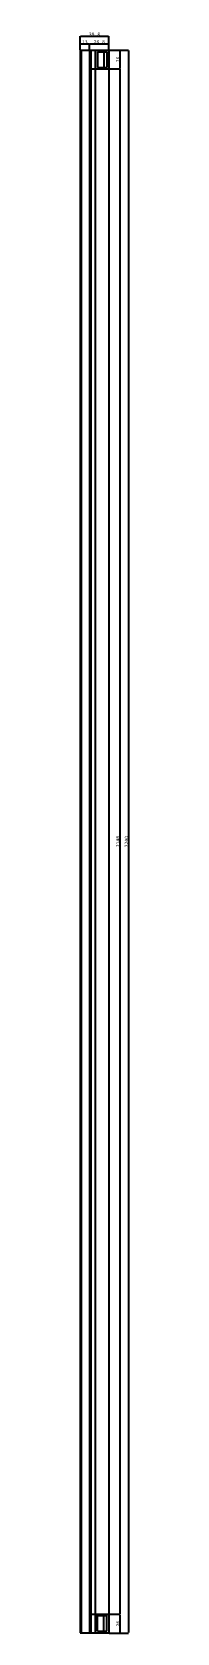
# Model space of a CAD drawing. Header units: millimetres. Extents: x -44117 to 256353, y -2095463 to 65325.
# Drawn here: x -18885 to -18818, y 51098 to 53323 of the extents above; entities that cross this region are included whole.
import ezdxf

# ---------------------------------------------------------------- set-up
doc = ezdxf.new("R2010")
doc.units = ezdxf.units.MM
doc.header["$LTSCALE"] = 10
doc.linetypes.add('CENTER', pattern=[50.8, 31.75, -6.35, 6.35, -6.35])
doc.layers.add('cen', color=1, linetype='CENTER')
doc.styles.add('고딕', font='')
doc.styles.get('고딕').set_extended_font_data('HYgtrE')
doc.dimstyles.new('hi01 a4 - 1scale', dxfattribs={"dimtxt": 5, "dimasz": 0.5, "dimexe": 0.3, "dimexo": 0.3, "dimgap": 0.2, "dimtad": 1, "dimdec": 1, "dimdsep": 46, "dimtxsty": 'Standard', "dimcen": 1, "dimclrd": 251, "dimclre": 251, "dimclrt": 3, "dimadec": 1, "dimazin": 2, "dimtfac": 1, "dimtdec": 1, "dimtix": 1, "dimtmove": 1, "dimatfit": 3, "dimfxl": 0, "dimarcsym": 0})

msp = doc.modelspace()

# ---------------------------------------------------------------- blocks, each defined once
blk = doc.blocks.new('*D1021')
at = {"color": 251, "lineweight": -2, "transparency": 16777216}
for p, q in [((-18845.3, 53297.7), (-18830.1, 53297.7)), ((-18830.4, 53297.2), (-18830.4, 53272.2)), ((-18845.3, 53271.7), (-18830.1, 53271.7))]:
    blk.add_line(p, q, dxfattribs=at)
at = {"color": 251, "transparency": 16777216}
for points in [[(-18830.5, 53297.2), (-18830.3, 53297.2), (-18830.4, 53297.7)], [(-18830.5, 53272.2), (-18830.3, 53272.2), (-18830.4, 53271.7)]]:
    blk.add_solid(points, dxfattribs=at)
at = {"layer": 'Defpoints', "color": 0, "transparency": 16777216}
for p in [(-18845.6, 53297.7), (-18845.6, 53271.7), (-18830.4, 53271.7)]:
    blk.add_point(p, dxfattribs=at)
at = {"color": 3, "transparency": 16777216, "insert": (-18833.1, 53284.7), "char_height": 5, "attachment_point": 5, "rotation": 90}
blk.add_mtext('26', dxfattribs=at)
blk = doc.blocks.new('*D1022')
at = {"color": 251, "lineweight": -2, "transparency": 16777216}
for p, q in [((-18845.3, 53271.7), (-18830.1, 53271.7)), ((-18830.4, 53271.2), (-18830.4, 51124.2)), ((-18845.3, 51123.7), (-18830.1, 51123.7))]:
    blk.add_line(p, q, dxfattribs=at)
at = {"color": 251, "transparency": 16777216}
for points in [[(-18830.5, 53271.2), (-18830.3, 53271.2), (-18830.4, 53271.7)], [(-18830.5, 51124.2), (-18830.3, 51124.2), (-18830.4, 51123.7)]]:
    blk.add_solid(points, dxfattribs=at)
at = {"layer": 'Defpoints', "color": 0, "transparency": 16777216}
for p in [(-18845.6, 53271.7), (-18845.6, 51123.7), (-18830.4, 51123.7)]:
    blk.add_point(p, dxfattribs=at)
at = {"color": 3, "transparency": 16777216, "insert": (-18833.1, 52197.7), "char_height": 5, "attachment_point": 5, "rotation": 90}
blk.add_mtext('2148', dxfattribs=at)
blk = doc.blocks.new('*D1023')
at = {"color": 251, "lineweight": -2, "transparency": 16777216}
for p, q in [((-18845.3, 51123.7), (-18830.1, 51123.7)), ((-18830.4, 51123.2), (-18830.4, 51098.2)), ((-18845.3, 51097.7), (-18830.1, 51097.7))]:
    blk.add_line(p, q, dxfattribs=at)
at = {"color": 251, "transparency": 16777216}
for points in [[(-18830.5, 51123.2), (-18830.3, 51123.2), (-18830.4, 51123.7)], [(-18830.5, 51098.2), (-18830.3, 51098.2), (-18830.4, 51097.7)]]:
    blk.add_solid(points, dxfattribs=at)
at = {"layer": 'Defpoints', "color": 0, "transparency": 16777216}
for p in [(-18845.6, 51123.7), (-18845.6, 51097.7), (-18830.4, 51097.7)]:
    blk.add_point(p, dxfattribs=at)
at = {"color": 3, "transparency": 16777216, "insert": (-18833.1, 51110.7), "char_height": 5, "attachment_point": 5, "rotation": 90}
blk.add_mtext('26', dxfattribs=at)
blk = doc.blocks.new('*D1024')
at = {"color": 251, "lineweight": -2, "transparency": 16777216}
for p, q in [((-18885.4, 53298), (-18885.4, 53306.7)), ((-18884.9, 53306.4), (-18872.9, 53306.4)), ((-18872.4, 53298), (-18872.4, 53306.7))]:
    blk.add_line(p, q, dxfattribs=at)
at = {"color": 251, "transparency": 16777216}
for points in [[(-18884.9, 53306.5), (-18884.9, 53306.3), (-18885.4, 53306.4)], [(-18872.9, 53306.5), (-18872.9, 53306.3), (-18872.4, 53306.4)]]:
    blk.add_solid(points, dxfattribs=at)
at = {"layer": 'Defpoints', "color": 0, "transparency": 16777216}
for p in [(-18885.4, 53297.7), (-18872.4, 53306.4), (-18872.4, 53297.7)]:
    blk.add_point(p, dxfattribs=at)
at = {"color": 3, "transparency": 16777216, "insert": (-18878.9, 53309.1), "char_height": 5, "attachment_point": 5}
blk.add_mtext('13', dxfattribs=at)
blk = doc.blocks.new('*D1025')
at = {"color": 251, "lineweight": -2, "transparency": 16777216}
for p, q in [((-18872.4, 53298), (-18872.4, 53306.7)), ((-18871.9, 53306.4), (-18846.1, 53306.4)), ((-18845.6, 53298), (-18845.6, 53306.7))]:
    blk.add_line(p, q, dxfattribs=at)
at = {"color": 251, "transparency": 16777216}
for points in [[(-18871.9, 53306.5), (-18871.9, 53306.3), (-18872.4, 53306.4)], [(-18846.1, 53306.5), (-18846.1, 53306.3), (-18845.6, 53306.4)]]:
    blk.add_solid(points, dxfattribs=at)
at = {"layer": 'Defpoints', "color": 0, "transparency": 16777216}
for p in [(-18872.4, 53297.7), (-18845.6, 53306.4), (-18845.6, 53297.7)]:
    blk.add_point(p, dxfattribs=at)
at = {"color": 3, "transparency": 16777216, "insert": (-18859, 53309.1), "char_height": 5, "attachment_point": 5}
blk.add_mtext('26.8', dxfattribs=at)
blk = doc.blocks.new('*D1026')
at = {"color": 251, "lineweight": -2, "transparency": 16777216}
for p, q in [((-18885.4, 53307), (-18885.4, 53317.2)), ((-18884.9, 53316.9), (-18846.1, 53316.9)), ((-18845.6, 53298), (-18845.6, 53317.2))]:
    blk.add_line(p, q, dxfattribs=at)
at = {"color": 251, "transparency": 16777216}
for points in [[(-18884.9, 53316.9), (-18884.9, 53316.8), (-18885.4, 53316.9)], [(-18846.1, 53316.9), (-18846.1, 53316.8), (-18845.6, 53316.9)]]:
    blk.add_solid(points, dxfattribs=at)
at = {"layer": 'Defpoints', "color": 0, "transparency": 16777216}
for p in [(-18845.6, 53316.9), (-18885.4, 53306.7), (-18845.6, 53297.7)]:
    blk.add_point(p, dxfattribs=at)
at = {"color": 3, "transparency": 16777216, "insert": (-18865.5, 53319.6), "char_height": 5, "attachment_point": 5}
blk.add_mtext('39.8', dxfattribs=at)
blk = doc.blocks.new('*D1027')
at = {"color": 251, "lineweight": -2, "transparency": 16777216}
for p, q in [((-18845.3, 53297.7), (-18818.3, 53297.7)), ((-18818.6, 53297.2), (-18818.6, 51098.2)), ((-18845.3, 51097.7), (-18818.3, 51097.7))]:
    blk.add_line(p, q, dxfattribs=at)
at = {"color": 251, "transparency": 16777216}
for points in [[(-18818.7, 53297.2), (-18818.5, 53297.2), (-18818.6, 53297.7)], [(-18818.7, 51098.2), (-18818.5, 51098.2), (-18818.6, 51097.7)]]:
    blk.add_solid(points, dxfattribs=at)
at = {"layer": 'Defpoints', "color": 0, "transparency": 16777216}
for p in [(-18845.6, 53297.7), (-18845.6, 51097.7), (-18818.6, 51097.7)]:
    blk.add_point(p, dxfattribs=at)
at = {"color": 3, "transparency": 16777216, "insert": (-18821.3, 52197.7), "char_height": 5, "attachment_point": 5, "rotation": 90}
blk.add_mtext('2200', dxfattribs=at)
blk = doc.blocks.new('A$C2EC13F1B')
at = {"color": 7}
for p, q in [((-3.67, -0.83), (-1.17, 4.17)), ((-1.17, 4.17), (1.33, -0.83))]:
    blk.add_line(p, q, dxfattribs=at)
blk.add_lwpolyline([(-3.67, -0.83), (1.33, -0.83)], dxfattribs=at)
blk = doc.blocks.new('a4 1scale')
at = {"color": 8}
for p, q in [((-15144.83, -4477.05), (-14867.83, -4477.05)), ((-15097.66, -4499.61), (-15097.66, -4477.05)), ((-15057.67, -4499.62), (-15057.67, -4477.06)), ((-15019.68, -4499.62), (-15019.68, -4477.06)), ((-14981.69, -4499.62), (-14981.69, -4477.06)), ((-14943.7, -4499.62), (-14943.7, -4477.06)), ((-14905.71, -4499.62), (-14905.71, -4477.06)), ((-15028.06, -4478.06), (-15028.06, -4498.62)), ((-14980.9, -4480.63), (-14944.7, -4480.63)), ((-14975.07, -4480.63), (-14975.07, -4498.62)), ((-14952.08, -4480.63), (-14952.08, -4498.62)), ((-14942.91, -4480.63), (-14906.71, -4480.63)), ((-15056.67, -4483.2), (-15020.68, -4483.2)), ((-15018.68, -4483.2), (-14982.69, -4483.2)), ((-14980.9, -4486.63), (-14944.7, -4486.63)), ((-14942.91, -4486.63), (-14906.71, -4486.63)), ((-15096.66, -4488.33), (-15058.67, -4488.34)), ((-15056.67, -4488.34), (-15020.68, -4488.34)), ((-15018.68, -4488.34), (-14982.69, -4488.34)), ((-14980.9, -4492.63), (-14944.7, -4492.63)), ((-14942.91, -4492.63), (-14906.71, -4492.63)), ((-15141.53, -4492.95), (-15101.88, -4492.95)), ((-15056.67, -4493.48), (-15020.68, -4493.48)), ((-15018.68, -4493.48), (-14982.69, -4493.48))]:
    blk.add_line(p, q, dxfattribs=at)
for points in [[(-15154.83, -4509.61), (-14857.83, -4509.61), (-14857.83, -4299.61), (-15154.83, -4299.61)], [(-15144.83, -4499.61), (-14867.83, -4499.61), (-14867.83, -4309.61), (-15144.83, -4309.61)]]:
    blk.add_lwpolyline(points, close=True)
for points in [[(-15143.82, -4478.05), (-15098.66, -4478.05), (-15098.66, -4498.61), (-15143.83, -4498.61)], [(-15058.67, -4478.06), (-15096.66, -4478.05), (-15096.66, -4498.61), (-15058.66, -4498.62)], [(-15056.67, -4478.06), (-15020.68, -4478.06), (-15020.68, -4498.62), (-15056.67, -4498.62)], [(-15018.68, -4478.06), (-14982.69, -4478.06), (-14982.69, -4498.62), (-15018.68, -4498.62)]]:
    blk.add_lwpolyline(points, close=True, dxfattribs=at)
for points in [[(-14944.7, -4480.63), (-14944.7, -4498.62), (-14980.9, -4498.62), (-14980.9, -4480.63)], [(-14906.71, -4480.63), (-14906.71, -4498.62), (-14942.91, -4498.62), (-14942.91, -4480.63)]]:
    blk.add_lwpolyline(points, dxfattribs=at)
at = {"color": 8, "xscale": 0.7469071166727064, "yscale": 0.7469071166727064, "zscale": 0.7469071166727064}
for p in [(-14977.06, -4485.3), (-14977.06, -4491.3), (-14977.06, -4497.29)]:
    blk.add_blockref('A$C2EC13F1B', p, dxfattribs=at)
at = {"color": 8, "style": '고딕'}
for s, insert, char_height, width, attachment_point in [('{\\fMalgun Gothic|b0|i0|c129|p50;PROJECT}', (-15095.45, -4478.74), 1.6004, 37.4801, 1), ('{\\fMalgun Gothic|b0|i0|c129|p50;설 계}', (-15055.65, -4478.55), 1.4003, 21.6513, 1), ('{\\fGulim|b0|i0|c129|p50;일자}', (-15027.2, -4478.57), 1.4, 24.7824, 1), ('{\\fMalgun Gothic|b0|i0|c129|p50;재 질}', (-15017.66, -4478.55), 1.4003, 21.6513, 1), ('{\\fMalgun Gothic|b0|i0|c129|p50;수정사항}', (-14980.67, -4478.55), 1.4003, 21.6513, 1), ('{\\fMalgun Gothic|b0|i0|c129|p50;도면 no.}', (-14941.63, -4478.55), 1.4003, 21.6513, 1), ('{\\fMalgun Gothic|b0|i0|c129|p50;Note.}', (-14903.64, -4478.55), 1.4003, 21.6513, 1), ('{\\fMalgun Gothic|b0|i0|c129|p50;no.}', (-14980.32, -4481.07), 0.96, 25.9815, 1), ('{\\fMalgun Gothic|b0|i0|c129|p50;내용}', (-14974.49, -4481.07), 0.96, 25.9815, 1), ('{\\fMalgun Gothic|b0|i0|c129|p50;일자}', (-14951.5, -4481.07), 0.96, 25.9815, 1), ('{\\fGulim|b0|i0|c129|p50;완\\fMalgun Gothic|b0|i0|c129|p50;제품}', (-14941.66, -4481.32), 1.4003, 21.6513, 1), ('{\\fMalgun Gothic|b0|i0|c129|p50;검 토}', (-15055.65, -4483.82), 1.4003, 21.6513, 1), ('{\\fMalgun Gothic|b0|i0|c129|p50;수 량}', (-15017.66, -4483.82), 1.4003, 21.6513, 1), ('{\\fMalgun Gothic|b0|i0|c129|p50;반제품}', (-14941.66, -4487.32), 1.4003, 21.6513, 1), ('{\\fMalgun Gothic|b0|i0|c129|p50;도면명}', (-15095.89, -4489.07), 1.6004, 37.4801, 1), ('{\\fMalgun Gothic|b0|i0|c129|p50;승 인}', (-15055.65, -4489.02), 1.4003, 21.6513, 1), ('{\\fMalgun Gothic|b0|i0|c129|p50;마 감}', (-15017.66, -4489.02), 1.4003, 21.6513, 1), ('{\\fMalgun Gothic|b0|i0|c129|p50;척 도 }', (-15055.65, -4494.02), 1.4003, 21.6513, 1), ('{\\fMalgun Gothic|b0|i0|c129|p50;규 격 }', (-15017.66, -4494.02), 1.4003, 21.6513, 1), ('{\\fMalgun Gothic|b0|i0|c129|p50;Page}', (-14941.66, -4493.32), 1.4003, 21.6513, 1), ('{\\fGulim|b0|i0|c129|p50;단 위}', (-15034.68, -4494.09), 1.4003, 21.6513, 1), ('mm', (-15024.45, -4496.13), 1.7, 15.2516, 5), ('{\\C8;P-01-01}', (-15144.37, -4500.78), 1.8004, 27.0059, 1), ('{\\C8;A4 ( 297 X 210 )}', (-14868.4, -4500.78), 1.8004, 27.0059, 3)]:
    blk.add_mtext(s, dxfattribs=dict(at, insert=insert, char_height=char_height, width=width, attachment_point=attachment_point))

# ---------------------------------------------------------------- dimensions: what is measured, and where the dimension line sits
for base, p1, p2, picture, middle in [((-18845.58286, 53316.85425), (-18885.38286, 53306.67826), (-18845.58286, 53297.74967), '*D1026', (-18865.48286, 53319.55425)), ((-18872.38124, 53306.37826), (-18885.38286, 53297.74967), (-18872.38124, 53297.74967), '*D1024', (-18878.88205, 53309.07826)), ((-18845.58286, 53306.37826), (-18872.38124, 53297.74967), (-18845.58286, 53297.74967), '*D1025', (-18858.98205, 53309.07826))]:
    dim = msp.add_linear_dim(base=base, p1=p1, p2=p2, dimstyle='hi01 a4 - 1scale')
    dim.commit()
    dim.dimension.update_dxf_attribs({"geometry": picture, "text_midpoint": middle})
for base, p1, p2, picture, middle in [((-18830.38521, 53271.74967), (-18845.58286, 53297.74967), (-18845.58286, 53271.74967), '*D1021', (-18833.08521, 53284.74967)), ((-18818.60408, 51097.74967), (-18845.58286, 53297.74967), (-18845.58286, 51097.74967), '*D1027', (-18821.30408, 52197.74967)), ((-18830.38521, 51123.74967), (-18845.58286, 53271.74967), (-18845.58286, 51123.74967), '*D1022', (-18833.08521, 52197.74967)), ((-18830.38521, 51097.74967), (-18845.58286, 51123.74967), (-18845.58286, 51097.74967), '*D1023', (-18833.08521, 51110.74967))]:
    dim = msp.add_linear_dim(base=base, p1=p1, p2=p2, angle=90, dimstyle='hi01 a4 - 1scale')
    dim.commit()
    dim.dimension.update_dxf_attribs({"geometry": picture, "text_midpoint": middle})

# ---------------------------------------------------------------- linework, layer by layer
for p, q in [((-18885.38286, 53297.74967), (-18885.38286, 51097.74967)), ((-18885.38286, 53297.74967), (-18845.58286, 53297.74967)), ((-18884.18258, 53297.74967), (-18884.18258, 51097.74967)), ((-18872.38124, 53297.74967), (-18872.38124, 51097.74967)), ((-18870.78124, 53297.74967), (-18870.78124, 51097.74967)), ((-18864.78124, 53297.74967), (-18864.78124, 51097.74967)), ((-18845.58286, 53297.74967), (-18845.58286, 51097.74967)), ((-18885.38286, 51097.74967), (-18845.58286, 51097.74967))]:
    msp.add_line(p, q)
at = {"color": 8}
for p, q in [((-18861.38124, 53295.24967), (-18861.38124, 53273.34967)), ((-18861.38124, 53295.24967), (-18848.58124, 53295.24967)), ((-18852.58124, 53295.24967), (-18852.58124, 53273.34967)), ((-18848.58124, 53295.24967), (-18848.58124, 53273.34967)), ((-18861.38124, 53273.34967), (-18848.58124, 53273.34967)), ((-18861.38124, 51100.24967), (-18861.38124, 51122.14967)), ((-18861.38124, 51122.14967), (-18848.58124, 51122.14967)), ((-18852.58124, 51100.24967), (-18852.58124, 51122.14967)), ((-18848.58124, 51100.24967), (-18848.58124, 51122.14967)), ((-18861.38124, 51100.24967), (-18848.58124, 51100.24967))]:
    msp.add_line(p, q, dxfattribs=at)
at = {"layer": 'cen'}
for p, q in [((-18872.38124, 53271.74967), (-18845.58286, 53271.74967)), ((-18872.38124, 51123.74967), (-18845.58286, 51123.74967))]:
    msp.add_line(p, q, dxfattribs=at)

# ---------------------------------------------------------------- block references
at = {"color": 1, "xscale": 19.845, "yscale": 19.845, "zscale": 19.845}
msp.add_blockref('a4 1scale', (277459.58863, 139219.12481), dxfattribs=at)

msp.set_redraw_order([(e.dxf.handle, doc.entitydb.next_handle()) for e in msp.query("TEXT MTEXT ATTDEF DIMENSION ARC_DIMENSION")])  # texts and dimensions are drawn at this point

doc.saveas('drawing.dxf')
